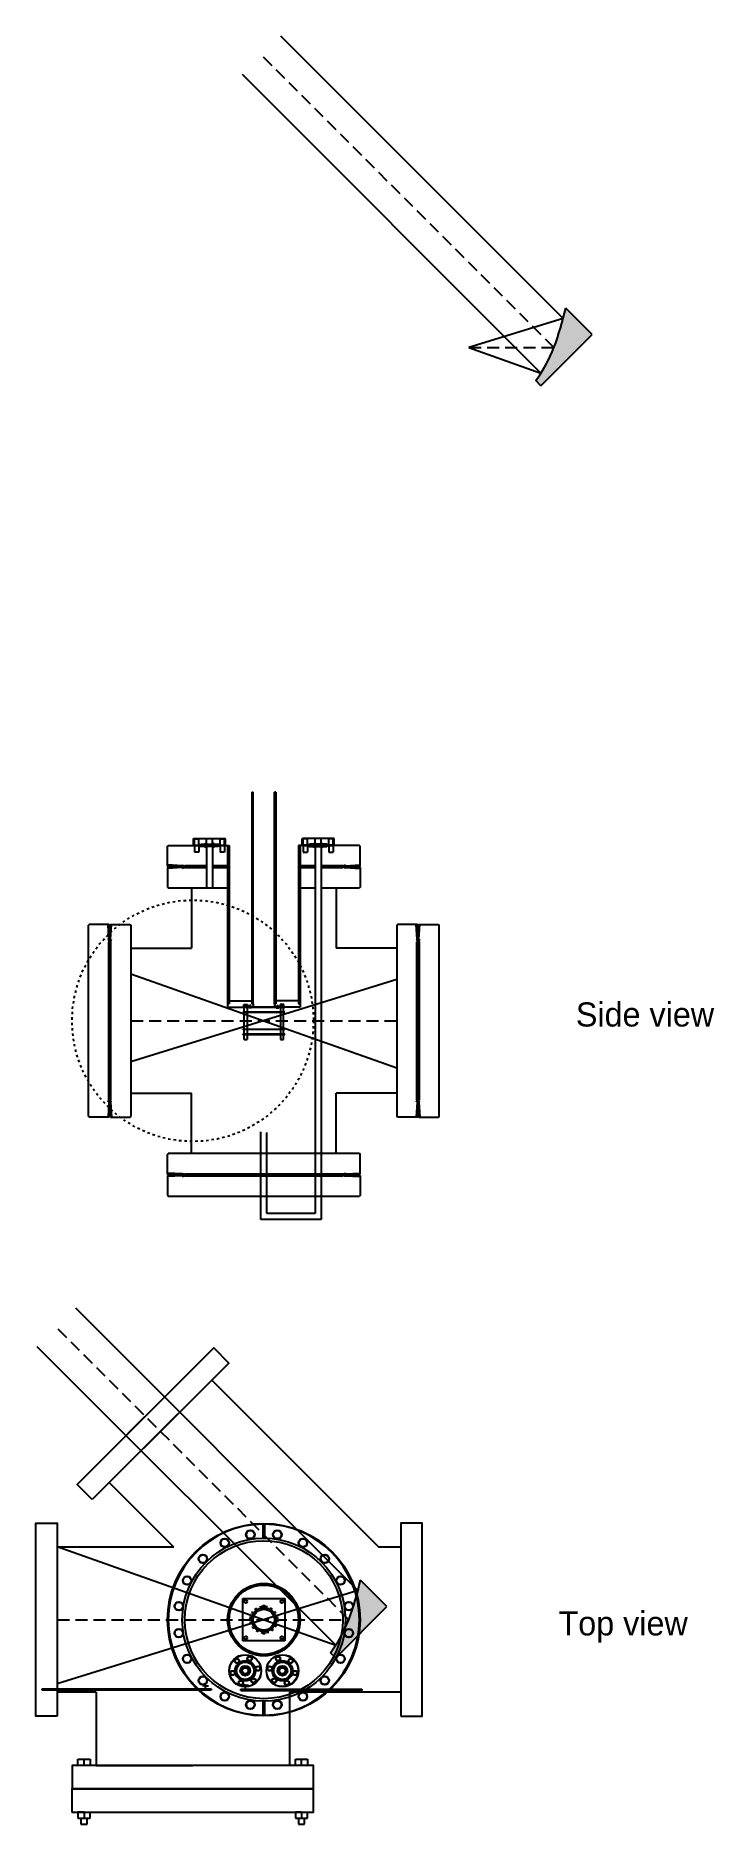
# Model space of a CAD drawing. Header units: inches. Extents: x -25 to 257, y -83 to 99.
# Drawn here: x 228.6 to 256.7, y -83.1 to -9.1 of the extents above; entities that cross this region are included whole.
import ezdxf

# ---------------------------------------------------------------- set-up
doc = ezdxf.new("R2010")
doc.units = ezdxf.units.IN
doc.header["$MEASUREMENT"] = 0
doc.linetypes.add('DASHED', pattern=[0.75, 0.5, -0.25])
doc.linetypes.add('DOT2', pattern=[0.125, 0, -0.125])
doc.layers.add('3INCH', color=92, linetype='Continuous')

msp = doc.modelspace()

# ---------------------------------------------------------------- texts
at = {"char_height": 1, "attachment_point": 1}
for s, insert in [('Side view', (251.00072, -49.08569)), ('Top view', (250.28174, -74.29087))]:
    msp.add_mtext_dynamic_manual_height_columns(s, width=13.3930898, gutter_width=1, heights=[0], dxfattribs=dict(at, insert=insert))

# ---------------------------------------------------------------- blocks, each defined once
blk = doc.blocks.new('slit01-1')
h = blk.add_hatch()
h.set_pattern_fill('ANSI31', color=256, style=0)
h.paths.add_polyline_path([(70.311, 30.318), (75.311, 30.318), (75.311, 30.268), (70.311, 30.268)])
blk.add_hatch(color=256).paths.add_polyline_path([(70.311, 30.318), (75.311, 30.318), (75.311, 30.268), (70.311, 30.268)])
for p, q in [((70.311, 30.268), (70.311, 30.318)), ((70.311, 30.318), (75.311, 30.318)), ((70.311, 30.268), (75.311, 30.268)), ((75.311, 30.318), (75.311, 30.268))]:
    blk.add_line(p, q)
blk = doc.blocks.new('slit01-2')
blk.add_hatch(color=256).paths.add_polyline_path([(62.511, 30.318), (69.511, 30.318), (69.511, 30.268), (62.511, 30.268)])
for p, q in [((62.511, 30.268), (62.511, 30.318)), ((62.511, 30.318), (69.511, 30.318)), ((69.511, 30.268), (62.511, 30.268)), ((69.511, 30.318), (69.511, 30.268))]:
    blk.add_line(p, q)

# ---------------------------------------------------------------- hatches: boundary and pattern name
h = msp.add_hatch(color=256)
h.dxf.hatch_style = 1
h.set_gradient(color1=(255, 127, 0), color2=(255, 255, 0), tint=1)
edge = h.paths.add_edge_path()
edge.add_line((251.67072, -21.43907), (250.58177, -20.35012))
edge.add_spline(control_points=[(250.58177, -20.35012), (250.54575, -20.49062), (250.50972, -20.63112), (250.47256, -20.77124)], knot_values=[3.81756914, 3.81756914, 3.81756914, 3.81756914, 4.25192755, 4.25192755, 4.25192755, 4.25192755], degree=3, periodic=0)
edge.add_spline(control_points=[(250.47256, -20.77124), (250.3641, -21.18025), (250.24599, -21.58613), (250.09005, -21.97972)], knot_values=[2.54975801, 2.54975801, 2.54975801, 2.54975801, 3.81756914, 3.81756914, 3.81756914, 3.81756914], degree=3, periodic=0)
edge.add_spline(control_points=[(250.09005, -21.97972), (249.94479, -22.34637), (249.7667, -22.70237), (249.55397, -23.03463)], knot_values=[1.36874182, 1.36874182, 1.36874182, 1.36874182, 2.54975801, 2.54975801, 2.54975801, 2.54975801], degree=3, periodic=0)
edge.add_spline(control_points=[(249.55397, -23.03463), (249.48536, -23.14178), (249.41314, -23.24647), (249.33727, -23.34826)], knot_values=[0.9878447, 0.9878447, 0.9878447, 0.9878447, 1.36874182, 1.36874182, 1.36874182, 1.36874182], degree=3, periodic=0)
edge.add_line((249.33727, -23.34826), (249.5494, -23.56039))
edge.add_line((249.5494, -23.56039), (251.67072, -21.43907))
h = msp.add_hatch(color=256)
h.dxf.hatch_style = 1
h.set_gradient(color1=(255, 127, 0), color2=(255, 255, 0), tint=1)
edge = h.paths.add_edge_path()
edge.add_spline(control_points=[(242.09022, -73.00988), (241.94904, -73.56046), (241.67832, -74.61625), (241.15685, -75.59065), (240.84571, -76.00802)], knot_values=[0.9878447, 0.9878447, 0.9878447, 0.9878447, 2.69001425, 4.25192755, 4.25192755, 4.25192755, 4.25192755], degree=3, periodic=0)
edge.add_line((240.84571, -76.00802), (241.05784, -76.22015))
edge.add_line((241.05784, -76.22015), (243.17916, -74.09883))
edge.add_line((243.17916, -74.09883), (242.09022, -73.00988))

# ---------------------------------------------------------------- linework, layer by layer
at = {"color": 1}
for p, q in [((238.77478, -9.07346), (250.47256, -20.77124)), ((237.18379, -10.66445), (249.55397, -23.03463)), ((250.47256, -20.77124), (246.5763, -21.97972)), ((246.5763, -21.97972), (249.55397, -23.03463)), ((232.58474, -47.89945), (243.58474, -51.79644)), ((243.58474, -48.14205), (232.58474, -51.55384)), ((230.28322, -61.73322), (241.98101, -73.431)), ((228.69223, -63.32421), (241.06241, -75.69439)), ((232.46985, -66.9236), (233.88396, -65.50949)), ((232.46985, -66.9236), (233.88396, -65.50949)), ((234.51329, -66.13882), (233.09908, -67.55303)), ((234.51329, -66.13882), (233.09908, -67.55303)), ((229.53474, -71.61046), (241.06241, -75.69439)), ((241.98101, -73.431), (229.53474, -77.29138))]:
    msp.add_line(p, q, dxfattribs=at)
at = {"color": 1, "linetype": 'DASHED'}
for p, q in [((250.09005, -21.97972), (237.97928, -9.86895)), ((246.5763, -21.97972), (250.09005, -21.97972)), ((232.58474, -49.84795), (243.58474, -49.84795)), ((241.5985, -74.63948), (229.48773, -62.52871)), ((229.53474, -74.63948), (241.5985, -74.63948))]:
    msp.add_line(p, q, dxfattribs=at)
for p, q in [((251.67072, -21.43907), (250.58177, -20.35012)), ((249.5494, -23.56039), (251.67072, -21.43907)), ((249.5494, -23.56039), (249.33727, -23.34826)), ((237.58474, -40.37795), (237.58474, -49.02795)), ((237.58474, -40.37795), (237.64974, -40.37795)), ((237.64974, -49.15295), (237.64974, -40.37795)), ((238.58474, -40.37795), (238.51974, -40.37795)), ((238.51974, -49.15295), (238.51974, -40.37795)), ((238.58474, -40.37795), (238.58474, -49.02795)), ((236.58474, -42.58795), (236.58474, -49.15295)), ((236.58474, -42.58795), (236.64974, -42.58795)), ((236.64974, -42.58795), (236.64974, -49.02795)), ((239.58474, -42.58795), (239.51974, -42.58795)), ((239.51974, -42.58795), (239.51974, -49.02795)), ((239.58474, -42.58795), (239.58474, -49.15295)), ((235.08474, -44.34795), (235.08474, -46.84795)), ((241.08474, -44.34795), (241.08474, -46.84795)), ((232.58474, -46.84795), (235.08474, -46.84795)), ((243.58474, -46.84795), (241.08474, -46.84795)), ((236.64974, -49.15295), (236.58474, -49.15295)), ((236.58474, -49.15295), (236.58474, -49.27795)), ((236.58474, -49.27795), (237.64974, -49.27795)), ((236.64974, -49.02795), (237.58474, -49.02795)), ((236.64974, -49.02795), (236.64974, -49.15295)), ((237.20974, -49.28795), (237.20974, -49.27795)), ((237.20974, -49.27795), (238.95974, -49.27795)), ((238.95974, -49.28795), (237.20974, -49.28795)), ((238.95974, -49.48795), (237.20974, -49.48795)), ((237.20974, -49.48795), (237.20974, -49.49795)), ((237.20974, -49.49795), (238.95974, -49.49795)), ((237.25662, -49.27795), (237.25662, -49.17795)), ((237.25662, -49.17795), (237.41287, -49.17795)), ((237.27227, -50.61795), (237.27227, -49.22795)), ((237.27227, -49.22795), (237.39727, -49.22795)), ((237.45974, -49.27795), (237.39724, -49.27795)), ((237.39727, -49.22795), (237.39727, -50.61795)), ((237.41287, -49.17795), (237.41287, -49.27795)), ((237.46724, -49.31295), (237.46724, -49.28795)), ((237.57724, -49.31295), (237.46724, -49.31295)), ((237.55224, -49.21545), (237.49224, -49.21545)), ((237.49224, -49.21545), (237.49224, -49.27795)), ((237.55224, -49.27795), (237.55224, -49.21545)), ((237.57724, -49.31295), (237.57724, -49.28795)), ((237.58474, -49.02795), (237.58474, -49.15295)), ((237.58474, -49.15295), (237.64974, -49.15295)), ((237.64974, -49.15295), (237.64974, -49.27795)), ((238.58474, -49.15295), (238.51974, -49.15295)), ((238.51974, -49.15295), (238.51974, -49.27795)), ((239.58474, -49.27795), (238.51974, -49.27795)), ((239.51974, -49.02795), (238.58474, -49.02795)), ((238.58474, -49.02795), (238.58474, -49.15295)), ((238.59224, -49.31295), (238.59224, -49.28795)), ((238.59224, -49.31295), (238.70224, -49.31295)), ((238.61724, -49.27795), (238.61724, -49.21545)), ((238.61724, -49.21545), (238.67724, -49.21545)), ((238.67724, -49.21545), (238.67724, -49.27795)), ((238.70224, -49.31295), (238.70224, -49.28795)), ((238.91287, -49.17795), (238.75662, -49.17795)), ((238.75662, -49.17795), (238.75662, -49.27795)), ((238.89722, -49.22795), (238.77222, -49.22795)), ((238.77222, -49.22795), (238.77222, -50.61795)), ((238.89722, -50.61795), (238.89722, -49.22795)), ((238.91287, -49.27795), (238.91287, -49.17795)), ((238.95974, -49.27795), (238.95974, -49.28795)), ((238.95974, -49.49795), (238.95974, -49.48795)), ((239.51974, -49.02795), (239.51974, -49.15295)), ((239.51974, -49.15295), (239.58474, -49.15295)), ((239.58474, -49.15295), (239.58474, -49.27795)), ((237.20974, -50.20795), (237.20974, -50.19795)), ((237.20974, -50.19795), (238.95974, -50.19795)), ((238.95974, -50.20795), (237.20974, -50.20795)), ((238.95974, -50.19795), (238.95974, -50.20795)), ((238.95974, -50.40795), (237.20974, -50.40795)), ((237.20974, -50.40795), (237.20974, -50.41795)), ((237.20974, -50.41795), (238.95974, -50.41795)), ((237.27227, -50.61795), (237.39727, -50.61795)), ((237.45974, -50.41795), (237.39724, -50.41795)), ((238.77222, -50.61795), (238.89722, -50.61795)), ((238.95974, -50.41795), (238.95974, -50.40795)), ((232.58474, -52.84795), (235.08474, -52.84795)), ((235.08474, -55.34795), (235.08474, -52.84795)), ((243.58474, -52.84795), (241.08474, -52.84795)), ((241.08474, -55.34795), (241.08474, -52.84795)), ((237.95974, -58.07344), (237.95974, -54.45063)), ((238.20974, -57.82344), (238.20974, -54.47628)), ((240.46074, -58.07344), (237.95974, -58.07344)), ((240.20874, -57.82344), (238.20974, -57.82344)), ((243.17916, -74.09883), (242.09022, -73.00988)), ((237.20974, -75.51448), (237.20974, -73.76448)), ((237.20974, -73.76448), (238.95974, -73.76448)), ((237.20974, -73.76448), (237.20974, -73.88948)), ((238.95974, -73.76448), (238.95974, -75.51448)), ((241.05784, -76.22015), (243.17916, -74.09883)), ((238.95974, -75.51448), (237.20974, -75.51448)), ((241.05784, -76.22015), (240.84571, -76.00802)), ((235.67318, -77.37702), (235.54818, -77.37702)), ((235.67318, -77.50202), (235.67318, -77.37702)), ((235.67318, -77.37702), (235.79818, -77.37702)), ((237.32661, -77.35394), (237.20161, -77.35394)), ((237.32661, -77.47894), (237.32661, -77.35394)), ((237.32661, -77.35394), (237.45161, -77.35394)), ((230.39158, -80.66948), (230.39158, -80.41948)), ((230.39158, -80.41948), (230.89158, -80.41948)), ((230.64158, -80.66948), (230.64158, -80.41948)), ((230.89158, -80.41948), (230.89158, -80.66948)), ((231.15131, -80.66948), (235.15131, -80.66948)), ((239.39474, -80.66948), (239.39474, -80.41948)), ((239.39474, -80.41948), (239.89474, -80.41948)), ((239.64474, -80.66948), (239.64474, -80.41948)), ((239.89474, -80.66948), (239.64474, -80.66948)), ((239.89474, -80.41948), (239.89474, -80.66948)), ((230.14184, -82.60667), (230.64184, -82.60667)), ((230.64158, -82.60567), (230.39158, -82.60567)), ((230.39158, -82.60567), (230.39158, -82.85567)), ((230.39158, -82.60567), (230.89158, -82.60567)), ((230.39158, -82.85567), (230.89158, -82.85567)), ((230.39158, -82.85567), (230.51658, -82.85567)), ((230.51658, -82.85567), (230.51658, -83.10567)), ((230.64158, -82.60567), (230.64158, -82.85567)), ((230.76658, -83.10567), (230.76658, -82.85567)), ((230.89158, -82.85567), (230.89158, -82.60567)), ((239.14474, -82.60667), (239.64474, -82.60667)), ((239.64474, -82.60667), (239.39474, -82.60667)), ((239.39474, -82.60667), (239.39474, -82.85667)), ((239.39474, -82.60667), (239.89474, -82.60667)), ((239.39474, -82.85667), (239.89474, -82.85667)), ((239.39474, -82.85667), (239.51974, -82.85667)), ((239.51974, -82.85667), (239.51974, -83.10667)), ((239.64474, -82.60667), (239.64474, -82.85667)), ((239.76974, -83.10667), (239.76974, -82.85667)), ((239.89474, -82.85667), (239.89474, -82.60667)), ((230.51658, -83.10567), (230.76658, -83.10567)), ((239.51974, -83.10667), (239.76974, -83.10667))]:
    msp.add_line(p, q)
at = {"color": 7, "linetype": 'Continuous'}
for p, q in [((234.09974, -42.61795), (234.12974, -42.58795)), ((234.09974, -43.39793), (234.09974, -42.61795)), ((234.12974, -42.58795), (236.58474, -42.58795)), ((235.16974, -42.31295), (235.17974, -42.30295)), ((235.16974, -42.57795), (235.16974, -42.31295)), ((235.17974, -42.58795), (235.16974, -42.57795)), ((235.17974, -42.30295), (236.48974, -42.30295)), ((235.17974, -42.58795), (236.48974, -42.58795)), ((235.21774, -42.31295), (235.20774, -42.30295)), ((235.20774, -42.58795), (235.21774, -42.57795)), ((235.20774, -42.58795), (235.21774, -42.59795)), ((235.21774, -42.57795), (235.21774, -42.31295)), ((235.21774, -42.31295), (235.38974, -42.31295)), ((235.21774, -42.57795), (235.38974, -42.57795)), ((235.38974, -42.59795), (235.21774, -42.59795)), ((235.21774, -42.59795), (235.21774, -42.86295)), ((235.38974, -42.86295), (235.21774, -42.86295)), ((235.38974, -42.31295), (235.39974, -42.30295)), ((235.38974, -42.57795), (235.38974, -42.31295)), ((235.39974, -42.58795), (235.38974, -42.57795)), ((235.39974, -42.58795), (235.38974, -42.59795)), ((235.38974, -42.59795), (235.38974, -42.86295)), ((235.41274, -42.53938), (235.41274, -42.58795)), ((235.41274, -42.53938), (235.47474, -42.56195)), ((235.41274, -42.63651), (235.41274, -42.58795)), ((235.41274, -42.63651), (235.47474, -42.61395)), ((235.47474, -42.53795), (235.47474, -42.56195)), ((235.47474, -42.53795), (236.19474, -42.53795)), ((236.19474, -42.56195), (235.47474, -42.56195)), ((235.47474, -42.61395), (236.19474, -42.61395)), ((235.47474, -42.63795), (235.47474, -42.61395)), ((236.19474, -42.63795), (235.47474, -42.63795)), ((235.70874, -42.53795), (235.70874, -42.30295)), ((235.70874, -42.63795), (235.70874, -44.34795)), ((235.96074, -42.53795), (235.96074, -42.30295)), ((235.96074, -42.63795), (235.96074, -44.34795)), ((236.19474, -42.53795), (236.19474, -42.56195)), ((236.25674, -42.53938), (236.19474, -42.56195)), ((236.19474, -42.63795), (236.19474, -42.61395)), ((236.25674, -42.63651), (236.19474, -42.61395)), ((236.25674, -42.53938), (236.25674, -42.58795)), ((236.25674, -42.63651), (236.25674, -42.58795)), ((236.27974, -42.31295), (236.26974, -42.30295)), ((236.26974, -42.58795), (236.27974, -42.57795)), ((236.26974, -42.58795), (236.27974, -42.59795)), ((236.27974, -42.31295), (236.45174, -42.31295)), ((236.27974, -42.57795), (236.27974, -42.31295)), ((236.27974, -42.57795), (236.45174, -42.57795)), ((236.27974, -42.59795), (236.27974, -42.86295)), ((236.45174, -42.59795), (236.27974, -42.59795)), ((236.45174, -42.86295), (236.27974, -42.86295)), ((236.45174, -42.31295), (236.46174, -42.30295)), ((236.45174, -42.57795), (236.45174, -42.31295)), ((236.46174, -42.58795), (236.45174, -42.57795)), ((236.46174, -42.58795), (236.45174, -42.59795)), ((236.45174, -42.59795), (236.45174, -42.86295)), ((236.49974, -42.31295), (236.48974, -42.30295)), ((236.48974, -42.58795), (236.49974, -42.57795)), ((236.49974, -42.57795), (236.49974, -42.31295)), ((242.03974, -42.58795), (239.58474, -42.58795)), ((239.66974, -42.31295), (239.67974, -42.30295)), ((239.66974, -42.57795), (239.66974, -42.31295)), ((239.67974, -42.58795), (239.66974, -42.57795)), ((240.98974, -42.30295), (239.67974, -42.30295)), ((240.98974, -42.58795), (239.67974, -42.58795)), ((239.71774, -42.31295), (239.70774, -42.30295)), ((239.70774, -42.58795), (239.71774, -42.57795)), ((239.70774, -42.58795), (239.71774, -42.59795)), ((239.88974, -42.31295), (239.71774, -42.31295)), ((239.71774, -42.57795), (239.71774, -42.31295)), ((239.88974, -42.57795), (239.71774, -42.57795)), ((239.71774, -42.59795), (239.71774, -42.86295)), ((239.71774, -42.59795), (239.88974, -42.59795)), ((239.71774, -42.86295), (239.88974, -42.86295)), ((239.88974, -42.31295), (239.89974, -42.30295)), ((239.88974, -42.57795), (239.88974, -42.31295)), ((239.89974, -42.58795), (239.88974, -42.57795)), ((239.89974, -42.58795), (239.88974, -42.59795)), ((239.88974, -42.59795), (239.88974, -42.86295)), ((239.91274, -42.53938), (239.97474, -42.56195)), ((239.91274, -42.53938), (239.91274, -42.58795)), ((239.91274, -42.63651), (239.91274, -42.58795)), ((239.91274, -42.63651), (239.97474, -42.61395)), ((240.69474, -42.53795), (239.97474, -42.53795)), ((239.97474, -42.53795), (239.97474, -42.56195)), ((239.97474, -42.56195), (240.69474, -42.56195)), ((239.97474, -42.63795), (239.97474, -42.61395)), ((240.69474, -42.61395), (239.97474, -42.61395)), ((239.97474, -42.63795), (240.69474, -42.63795)), ((240.20874, -42.53795), (240.20874, -42.30295)), ((240.20874, -42.63795), (240.20874, -57.82344)), ((240.20874, -42.63795), (240.20874, -43.46795)), ((240.46074, -42.53795), (240.46074, -42.30295)), ((240.46074, -42.63795), (240.46074, -58.07344)), ((240.46074, -42.63795), (240.46074, -43.46795)), ((240.69474, -42.53795), (240.69474, -42.56195)), ((240.75674, -42.53938), (240.69474, -42.56195)), ((240.75674, -42.63651), (240.69474, -42.61395)), ((240.69474, -42.63795), (240.69474, -42.61395)), ((240.75674, -42.53938), (240.75674, -42.58795)), ((240.75674, -42.63651), (240.75674, -42.58795)), ((240.77974, -42.31295), (240.76974, -42.30295)), ((240.76974, -42.58795), (240.77974, -42.57795)), ((240.76974, -42.58795), (240.77974, -42.59795)), ((240.77974, -42.57795), (240.77974, -42.31295)), ((240.95174, -42.31295), (240.77974, -42.31295)), ((240.95174, -42.57795), (240.77974, -42.57795)), ((240.77974, -42.59795), (240.95174, -42.59795)), ((240.77974, -42.59795), (240.77974, -42.86295)), ((240.77974, -42.86295), (240.95174, -42.86295)), ((240.95174, -42.31295), (240.96174, -42.30295)), ((240.95174, -42.57795), (240.95174, -42.31295)), ((240.96174, -42.58795), (240.95174, -42.57795)), ((240.96174, -42.58795), (240.95174, -42.59795)), ((240.95174, -42.59795), (240.95174, -42.86295)), ((240.99974, -42.31295), (240.98974, -42.30295)), ((240.98974, -42.58795), (240.99974, -42.57795)), ((240.99974, -42.57795), (240.99974, -42.31295)), ((242.06974, -42.61795), (242.03974, -42.58795)), ((242.06974, -43.39793), (242.06974, -42.61795)), ((234.70974, -43.4299), (234.09974, -43.39793)), ((234.70974, -43.50599), (234.09974, -43.53796)), ((234.09974, -43.53796), (234.09974, -44.31795)), ((234.09986, -43.43795), (234.09986, -43.39794)), ((234.09986, -43.43795), (234.12986, -43.46795)), ((234.12986, -43.46795), (234.09986, -43.49795)), ((234.09986, -43.49795), (234.09986, -43.53796)), ((234.12986, -43.46795), (235.70874, -43.46795)), ((234.12986, -43.46795), (235.70874, -43.46795)), ((234.12986, -43.46795), (235.70874, -43.46795)), ((234.70974, -43.40373), (234.70974, -43.4299)), ((234.70974, -43.40373), (234.81474, -43.44195)), ((234.70974, -43.53216), (234.81474, -43.49395)), ((234.70974, -43.53216), (234.70974, -43.50599)), ((234.70988, -43.42991), (234.70988, -43.46795)), ((234.70988, -43.50599), (234.70988, -43.46795)), ((234.81474, -43.41795), (234.81474, -43.44195)), ((234.81474, -43.41795), (235.70874, -43.41795)), ((234.81474, -43.44195), (235.70874, -43.44195)), ((235.70874, -43.49395), (234.81474, -43.49395)), ((234.81474, -43.51795), (234.81474, -43.49395)), ((235.70874, -43.51795), (234.81474, -43.51795)), ((235.96074, -43.41795), (236.58474, -43.41795)), ((235.96074, -43.44195), (236.58474, -43.44195)), ((235.96074, -43.46795), (236.58474, -43.46795)), ((235.96074, -43.46795), (236.58474, -43.46795)), ((235.96074, -43.46795), (236.58474, -43.46795)), ((236.58474, -43.49395), (235.96074, -43.49395)), ((236.58474, -43.51795), (235.96074, -43.51795)), ((239.58474, -43.41795), (240.20874, -43.41795)), ((239.58474, -43.44195), (240.20874, -43.44195)), ((239.58474, -43.46795), (240.20874, -43.46795)), ((239.58474, -43.46795), (240.20874, -43.46795)), ((239.58474, -43.46795), (240.20874, -43.46795)), ((240.20874, -43.49395), (239.58474, -43.49395)), ((240.20874, -43.51795), (239.58474, -43.51795)), ((240.46074, -43.41795), (241.35474, -43.41795)), ((240.46074, -43.44195), (241.35474, -43.44195)), ((240.46074, -43.46795), (242.03962, -43.46795)), ((240.46074, -43.46795), (242.03962, -43.46795)), ((240.46074, -43.46795), (242.03962, -43.46795)), ((241.35474, -43.49395), (240.46074, -43.49395)), ((241.35474, -43.51795), (240.46074, -43.51795)), ((241.45974, -43.40373), (241.35474, -43.44195)), ((241.35474, -43.41795), (241.35474, -43.44195)), ((241.35474, -43.51795), (241.35474, -43.49395)), ((241.45974, -43.53216), (241.35474, -43.49395)), ((241.4596, -43.42991), (241.4596, -43.46795)), ((241.4596, -43.50599), (241.4596, -43.46795)), ((241.45974, -43.4299), (242.06974, -43.39793)), ((241.45974, -43.40373), (241.45974, -43.4299)), ((241.45974, -43.53216), (241.45974, -43.50599)), ((241.45974, -43.50599), (242.06974, -43.53796)), ((242.03962, -43.46795), (242.06962, -43.43795)), ((242.06962, -43.49795), (242.03962, -43.46795)), ((242.06962, -43.43795), (242.06962, -43.39794)), ((242.06962, -43.49795), (242.06962, -43.53796)), ((242.06974, -43.53796), (242.06974, -44.31795)), ((234.09974, -44.31795), (234.12974, -44.34795)), ((234.12974, -44.34795), (236.58474, -44.34795)), ((239.58474, -44.34795), (240.20874, -44.34795)), ((240.46074, -44.34795), (242.03974, -44.34795)), ((242.06974, -44.31795), (242.03974, -44.34795)), ((230.85474, -45.86295), (230.82474, -45.89295)), ((230.82474, -53.80295), (230.82474, -45.89295)), ((231.63472, -45.86295), (230.85474, -45.86295)), ((231.66669, -46.47295), (231.63472, -45.86295)), ((231.67474, -45.86307), (231.63473, -45.86307)), ((231.67474, -45.86307), (231.70474, -45.89307)), ((231.70474, -45.89307), (231.73474, -45.86307)), ((231.70474, -45.89307), (231.70474, -53.80282)), ((231.70474, -53.80282), (231.70474, -45.89307)), ((231.73474, -45.86307), (231.77475, -45.86307)), ((231.74279, -46.47295), (231.77476, -45.86295)), ((231.77476, -45.86295), (232.55474, -45.86295)), ((232.55474, -45.86295), (232.58474, -45.89295)), ((232.58474, -45.89295), (232.58474, -53.80295)), ((243.61474, -45.86295), (243.58474, -45.89295)), ((243.58474, -45.89295), (243.58474, -53.80295)), ((244.39472, -45.86295), (243.61474, -45.86295)), ((244.42669, -46.47295), (244.39472, -45.86295)), ((244.43474, -45.86307), (244.39473, -45.86307)), ((244.46474, -45.89307), (244.43474, -45.86307)), ((244.49474, -45.86307), (244.46474, -45.89307)), ((244.46474, -45.89307), (244.46474, -53.80282)), ((244.46474, -53.80282), (244.46474, -45.89307)), ((244.49474, -45.86307), (244.53475, -45.86307)), ((244.50279, -46.47295), (244.53476, -45.86295)), ((244.53476, -45.86295), (245.31474, -45.86295)), ((245.31474, -45.86295), (245.34474, -45.89295)), ((245.34474, -53.80295), (245.34474, -45.89295)), ((231.64052, -46.47295), (231.66669, -46.47295)), ((231.64052, -46.47295), (231.67874, -46.57795)), ((231.65474, -46.57795), (231.67874, -46.57795)), ((231.65474, -46.57795), (231.65474, -53.11795)), ((231.6667, -46.47309), (231.70474, -46.47309)), ((231.67874, -46.57795), (231.67874, -53.11795)), ((231.74278, -46.47309), (231.70474, -46.47309)), ((231.76896, -46.47295), (231.73074, -46.57795)), ((231.73074, -53.11795), (231.73074, -46.57795)), ((231.75474, -46.57795), (231.73074, -46.57795)), ((231.76896, -46.47295), (231.74279, -46.47295)), ((231.75474, -53.11795), (231.75474, -46.57795)), ((244.40052, -46.47295), (244.43874, -46.57795)), ((244.40052, -46.47295), (244.42669, -46.47295)), ((244.41474, -53.11795), (244.41474, -46.57795)), ((244.41474, -46.57795), (244.43874, -46.57795)), ((244.4267, -46.47309), (244.46474, -46.47309)), ((244.43874, -53.11795), (244.43874, -46.57795)), ((244.50278, -46.47309), (244.46474, -46.47309)), ((244.52896, -46.47295), (244.49074, -46.57795)), ((244.51474, -46.57795), (244.49074, -46.57795)), ((244.49074, -46.57795), (244.49074, -53.11795)), ((244.52896, -46.47295), (244.50279, -46.47295)), ((244.51474, -46.57795), (244.51474, -53.11795)), ((231.66669, -53.22295), (231.63472, -53.83295)), ((231.64052, -53.22295), (231.67874, -53.11795)), ((231.64052, -53.22295), (231.66669, -53.22295)), ((231.65474, -53.11795), (231.67874, -53.11795)), ((231.6667, -53.2228), (231.70474, -53.2228)), ((231.74278, -53.2228), (231.70474, -53.2228)), ((231.75474, -53.11795), (231.73074, -53.11795)), ((231.76896, -53.22295), (231.73074, -53.11795)), ((231.76896, -53.22295), (231.74279, -53.22295)), ((231.74279, -53.22295), (231.77476, -53.83295)), ((244.42669, -53.22295), (244.39472, -53.83295)), ((244.40052, -53.22295), (244.43874, -53.11795)), ((244.40052, -53.22295), (244.42669, -53.22295)), ((244.41474, -53.11795), (244.43874, -53.11795)), ((244.4267, -53.2228), (244.46474, -53.2228)), ((244.50278, -53.2228), (244.46474, -53.2228)), ((244.52896, -53.22295), (244.49074, -53.11795)), ((244.51474, -53.11795), (244.49074, -53.11795)), ((244.50279, -53.22295), (244.53476, -53.83295)), ((244.52896, -53.22295), (244.50279, -53.22295)), ((230.85474, -53.83295), (230.82474, -53.80295)), ((231.63472, -53.83295), (230.85474, -53.83295)), ((231.67474, -53.83282), (231.63473, -53.83282)), ((231.70474, -53.80282), (231.67474, -53.83282)), ((231.73474, -53.83282), (231.70474, -53.80282)), ((231.73474, -53.83282), (231.77475, -53.83282)), ((231.77476, -53.83295), (232.55474, -53.83295)), ((232.55474, -53.83295), (232.58474, -53.80295)), ((243.61474, -53.83295), (243.58474, -53.80295)), ((244.39472, -53.83295), (243.61474, -53.83295)), ((244.43474, -53.83282), (244.39473, -53.83282)), ((244.43474, -53.83282), (244.46474, -53.80282)), ((244.46474, -53.80282), (244.49474, -53.83282)), ((244.49474, -53.83282), (244.53475, -53.83282)), ((244.53476, -53.83295), (245.31474, -53.83295)), ((245.31474, -53.83295), (245.34474, -53.80295)), ((234.09974, -55.37795), (234.12974, -55.34795)), ((234.09974, -56.15793), (234.09974, -55.37795)), ((242.03974, -55.34795), (234.12974, -55.34795)), ((242.06974, -55.37795), (242.03974, -55.34795)), ((242.06974, -56.15793), (242.06974, -55.37795)), ((234.70974, -56.1899), (234.09974, -56.15793)), ((234.09986, -56.19795), (234.09986, -56.15794)), ((234.09986, -56.19795), (234.12986, -56.22795)), ((234.12986, -56.22795), (234.09986, -56.25795)), ((234.09986, -56.25795), (234.09986, -56.29796)), ((242.03962, -56.22795), (234.12986, -56.22795)), ((234.12986, -56.22795), (242.03962, -56.22795)), ((234.70974, -56.16373), (234.70974, -56.1899)), ((234.70974, -56.16373), (234.81474, -56.20195)), ((234.70974, -56.29216), (234.81474, -56.25395)), ((234.70988, -56.18991), (234.70988, -56.22795)), ((234.70988, -56.26599), (234.70988, -56.22795)), ((234.81474, -56.17795), (234.81474, -56.20195)), ((234.81474, -56.17795), (241.35474, -56.17795)), ((234.81474, -56.20195), (241.35474, -56.20195)), ((241.35474, -56.25395), (234.81474, -56.25395)), ((234.81474, -56.27795), (234.81474, -56.25395)), ((241.45974, -56.16373), (241.35474, -56.20195)), ((241.35474, -56.17795), (241.35474, -56.20195)), ((241.35474, -56.27795), (241.35474, -56.25395)), ((241.45974, -56.29216), (241.35474, -56.25395)), ((241.4596, -56.18991), (241.4596, -56.22795)), ((241.4596, -56.26599), (241.4596, -56.22795)), ((241.45974, -56.1899), (242.06974, -56.15793)), ((241.45974, -56.16373), (241.45974, -56.1899)), ((242.03962, -56.22795), (242.06962, -56.19795)), ((242.06962, -56.25795), (242.03962, -56.22795)), ((242.06962, -56.19795), (242.06962, -56.15794)), ((242.06962, -56.25795), (242.06962, -56.29796)), ((234.70974, -56.26599), (234.09974, -56.29796)), ((234.09974, -56.29796), (234.09974, -57.07795)), ((234.70974, -56.29216), (234.70974, -56.26599)), ((241.35474, -56.27795), (234.81474, -56.27795)), ((241.45974, -56.29216), (241.45974, -56.26599)), ((241.45974, -56.26599), (242.06974, -56.29796)), ((242.06974, -56.29796), (242.06974, -57.07795)), ((234.09974, -57.07795), (234.12974, -57.10795)), ((234.12974, -57.10795), (242.03974, -57.10795)), ((242.06974, -57.07795), (242.03974, -57.10795)), ((238.05349, -71.26463), (238.05349, -70.6546)), ((238.11599, -70.6546), (238.11599, -71.26463)), ((238.05349, -78.62436), (238.05349, -78.01434)), ((238.11599, -78.01434), (238.11599, -78.62436))]:
    msp.add_line(p, q, dxfattribs=at)
at = {"linetype": 'DOT2'}
for centre, radius in [((235.14474, -49.84795), 5), ((238.08474, -74.63948), 0.5625)]:
    msp.add_circle(centre, radius, dxfattribs=at)
at = {"color": 7, "linetype": 'Continuous'}
for centre, radius in [((238.08474, -74.63948), 3.985), ((237.52721, -71.11936), 0.181), ((237.52721, -71.11936), 0.166), ((238.64227, -71.11936), 0.181), ((238.64227, -71.11936), 0.166), ((238.08474, -74.63948), 3.375), ((238.08474, -74.63948), 3.27), ((236.46672, -71.46393), 0.181), ((236.46672, -71.46393), 0.166), ((239.70276, -71.46393), 0.181), ((239.70276, -71.46393), 0.166), ((235.56461, -72.11935), 0.181), ((235.56461, -72.11935), 0.166), ((240.60487, -72.11935), 0.181), ((240.60487, -72.11935), 0.166), ((234.90919, -73.02146), 0.181), ((234.90919, -73.02146), 0.166), ((241.26029, -73.02146), 0.181), ((241.26029, -73.02146), 0.166), ((234.56462, -74.08195), 0.181), ((234.56462, -74.08195), 0.166), ((241.60486, -74.08195), 0.181), ((241.60486, -74.08195), 0.166), ((234.56462, -75.19701), 0.181), ((234.56462, -75.19701), 0.166), ((241.60486, -75.19701), 0.181), ((241.60486, -75.19701), 0.166), ((234.90919, -76.2575), 0.181), ((234.90919, -76.2575), 0.166), ((237.31519, -76.75379), 0.665), ((237.31519, -76.75379), 0.655), ((236.97387, -76.34702), 0.096), ((237.49681, -76.25481), 0.096), ((237.49681, -76.25481), 0.086), ((238.85429, -76.75379), 0.665), ((238.85429, -76.75379), 0.655), ((238.67267, -76.25481), 0.096), ((238.67267, -76.25481), 0.086), ((239.19561, -76.34702), 0.096), ((241.26029, -76.2575), 0.181), ((241.26029, -76.2575), 0.166), ((235.56461, -77.15961), 0.181), ((235.56461, -77.15961), 0.166), ((236.79226, -76.846), 0.096), ((236.79226, -76.846), 0.086), ((236.97387, -76.34702), 0.086), ((237.31519, -76.75379), 0.422), ((237.31519, -76.75379), 0.36), ((237.31519, -76.75379), 0.20501), ((237.31519, -76.75379), 0.14699), ((237.31519, -76.75379), 0.126), ((237.83813, -76.66158), 0.096), ((237.83813, -76.66158), 0.086), ((238.33135, -76.66158), 0.096), ((238.33135, -76.66158), 0.086), ((238.85429, -76.75379), 0.422), ((238.85429, -76.75379), 0.36), ((238.85429, -76.75379), 0.20501), ((238.85429, -76.75379), 0.14699), ((238.85429, -76.75379), 0.126), ((239.19561, -76.34702), 0.086), ((239.37722, -76.846), 0.096), ((239.37722, -76.846), 0.086), ((240.60487, -77.15961), 0.181), ((240.60487, -77.15961), 0.166), ((236.46672, -77.81503), 0.181), ((236.46672, -77.81503), 0.166), ((237.13358, -77.25277), 0.096), ((237.13358, -77.25277), 0.086), ((237.65652, -77.16056), 0.096), ((237.65652, -77.16056), 0.086), ((238.51297, -77.16056), 0.096), ((238.51297, -77.16056), 0.086), ((239.0359, -77.25277), 0.096), ((239.0359, -77.25277), 0.086), ((239.70276, -77.81503), 0.181), ((239.70276, -77.81503), 0.166), ((237.52721, -78.1596), 0.181), ((237.52721, -78.1596), 0.166), ((238.64227, -78.1596), 0.181), ((238.64227, -78.1596), 0.166)]:
    msp.add_circle(centre, radius, dxfattribs=at)
for centre, radius in [((238.08474, -74.63948), 1.5), ((238.08474, -74.63948), 1.435), ((237.33474, -73.88948), 0.0625), ((238.83474, -73.88948), 0.0625), ((237.52224, -74.63948), 0.03), ((238.08474, -74.63948), 0.5), ((238.08474, -74.63948), 0.435), ((238.08474, -74.07698), 0.03), ((238.64724, -74.63948), 0.03), ((237.33474, -75.38948), 0.0625), ((238.08474, -75.20198), 0.03), ((238.83474, -75.38948), 0.0625)]:
    msp.add_circle(centre, radius)
for centre, radius, start, end in [((235.65874, -42.5456), 0.03, 14.7729685, 165.2270315), ((235.65874, -42.6303), 0.03, 194.7729685, 345.2270315), ((236.01074, -42.5456), 0.03, 14.7729685, 165.2270315), ((236.01074, -42.6303), 0.03, 194.7729685, 345.2270315), ((240.15874, -42.5456), 0.03, 14.7729685, 165.2270315), ((240.15874, -42.6303), 0.03, 194.7729685, 345.2270315), ((240.51074, -42.5456), 0.03, 14.7729685, 165.2270315), ((240.51074, -42.6303), 0.03, 194.7729685, 345.2270315), ((238.08474, -74.63948), 3.955, 90.452721, 269.547279), ((238.08474, -74.63948), 3.955, 270.452721, 89.547279)]:
    msp.add_arc(centre, radius, start, end, dxfattribs=at)
for points in [[(249.33727, -23.34826), (249.64841, -22.93089), (250.16987, -21.95649), (250.4406, -20.9007), (250.58177, -20.35012)], [(240.84571, -76.00802), (241.15685, -75.59065), (241.67832, -74.61625), (241.94904, -73.56046), (242.09022, -73.00988)]]:
    msp.add_open_spline(points, degree=3, knots=[0.9878447, 0.9878447, 0.9878447, 0.9878447, 2.54975801, 4.25192755, 4.25192755, 4.25192755, 4.25192755])
at = {"layer": '3INCH', "color": 0}
for p, q in [((235.9307, -64.72141), (242.84877, -71.63948)), ((234.36349, -71.63948), (231.68806, -68.96405)), ((234.36349, -71.63948), (229.54131, -71.63948)), ((243.75474, -71.63948), (242.84877, -71.63948)), ((231.15131, -77.63948), (229.53474, -77.63948)), ((231.15131, -77.63948), (231.15131, -80.66948)), ((239.14474, -77.63948), (239.14474, -80.66948)), ((243.75474, -77.63948), (239.14474, -77.63948))]:
    msp.add_line(p, q, dxfattribs=at)
for points in [[(230.98095, -69.67115), (230.35163, -69.04183), (236.00848, -63.38498), (236.6378, -64.0143)], [(229.53474, -78.63948), (228.64474, -78.63948), (228.64474, -70.63948), (229.53474, -70.63948)], [(243.75474, -78.63948), (244.64474, -78.63948), (244.64474, -70.63948), (243.75474, -70.63948)], [(230.14474, -81.63948), (240.14474, -81.63948), (240.14474, -80.66948), (230.14474, -80.66948)], [(230.14184, -82.60667), (240.14184, -82.60667), (240.14184, -81.63667), (230.14184, -81.63667)]]:
    msp.add_lwpolyline(points, close=True, dxfattribs=at)

# ---------------------------------------------------------------- block references
for name, p in [('slit01-2', (166.39388, -107.82147)), ('slit01-1', (166.82433, -107.8348))]:
    msp.add_blockref(name, p)

msp.set_redraw_order([(e.dxf.handle, doc.entitydb.next_handle()) for e in msp.query("TEXT MTEXT ATTDEF DIMENSION ARC_DIMENSION")])  # texts and dimensions are drawn at this point

doc.saveas('drawing.dxf')
